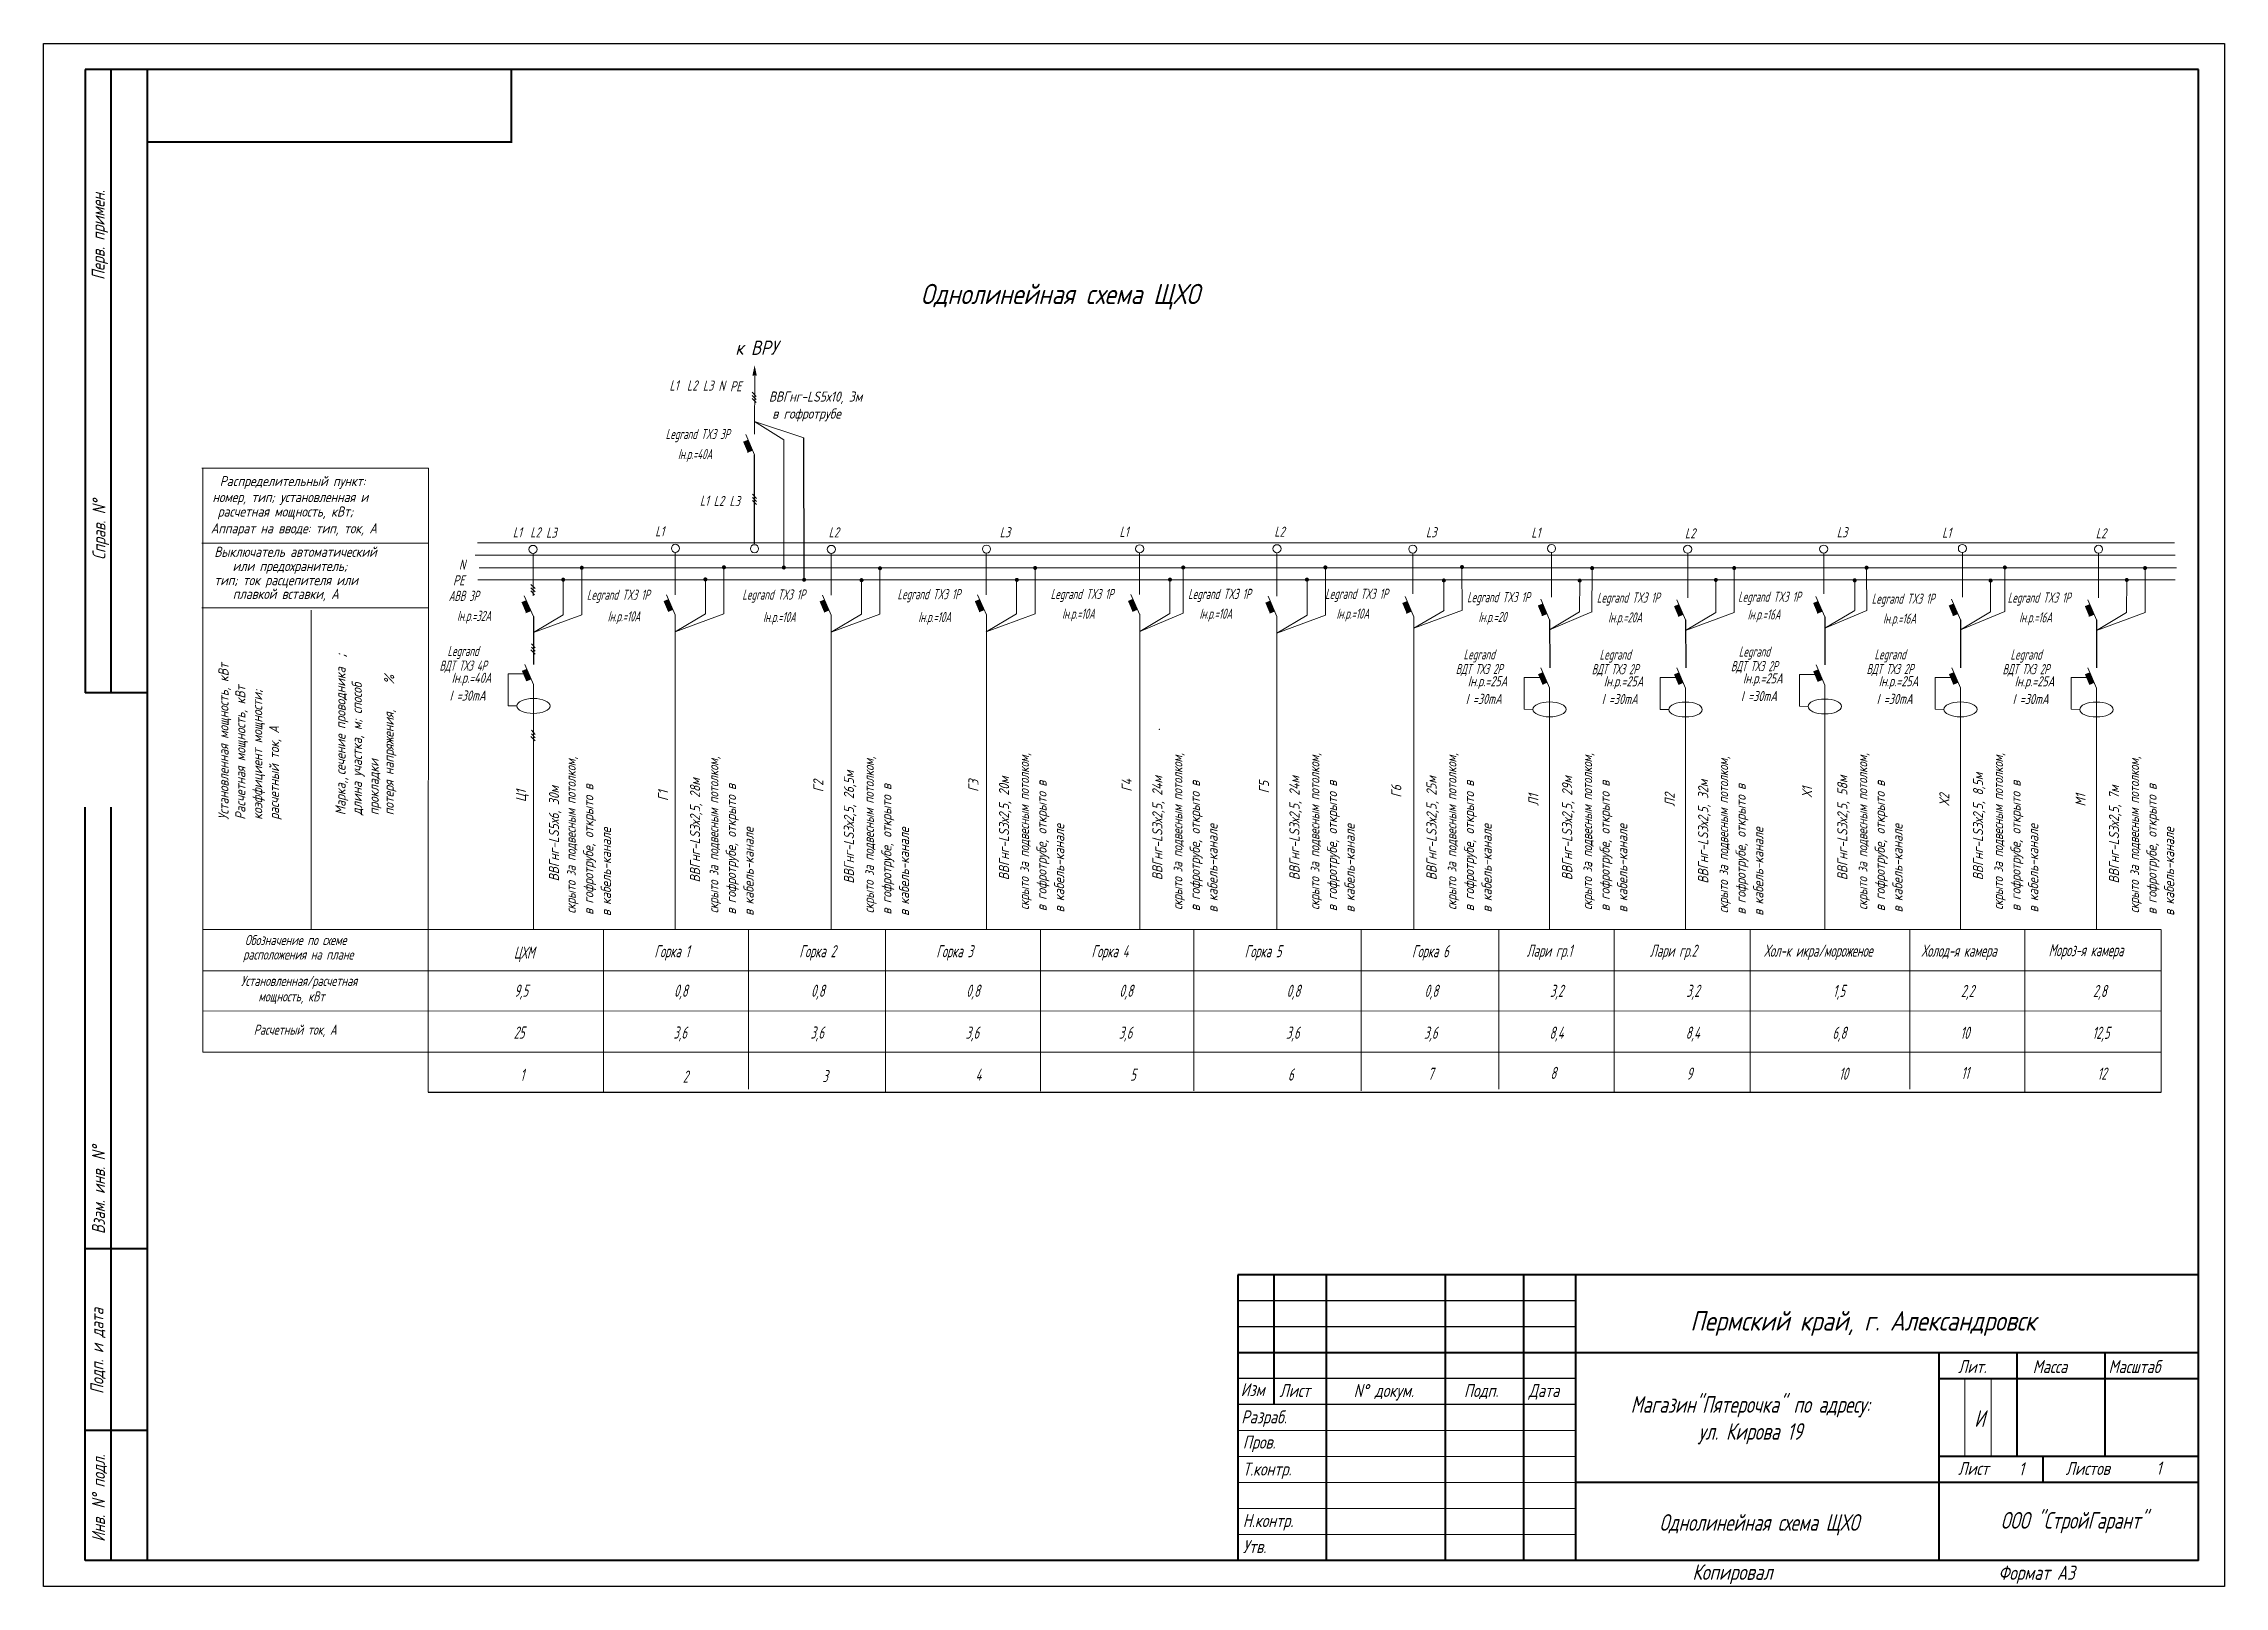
# Model space of a CAD drawing. Header units: millimetres. Extents: x 750 to 1911925374007, y 500 to 46276.
# Drawn here: x 60750 to 90221, y 510 to 21350 of the extents above; entities that cross this region are included whole.
import ezdxf
from ezdxf.enums import TextEntityAlignment as Align

# ---------------------------------------------------------------- set-up
doc = ezdxf.new("R2010")
doc.units = ezdxf.units.MM
for name, color, linetype in [('1', 7, 'Continuous'), ('KONTUR', 7, 'Continuous'), ('вова', 7, 'Continuous'), ('Проводки', 1, 'Continuous'), ('Электропроводки', 1, 'Continuous')]:
    doc.layers.add(name, color=color, linetype=linetype)
doc.layers.add('SHTAMP_Ном_пера__98', color=7, linetype='Continuous', lineweight=25, true_color=0x1f1f1f)
for name, color, linetype, lineweight in [('Основная', 7, 'Continuous', 40), ('текст', 250, 'Continuous', 20), ('тонкая', 7, 'Continuous', 20)]:
    doc.layers.add(name, color=color, linetype=linetype, lineweight=lineweight)
doc.styles.add('ROMANS', font='romans.shx', dxfattribs={"width": 0.7, "oblique": 15, "height": 1})
doc.styles.add('стиль1', font='romans.shx', dxfattribs={"width": 0.75, "oblique": 15, "height": 3.5})

msp = doc.modelspace()

# ---------------------------------------------------------------- texts
at = {"color": 0, "lineweight": 20, "style": 'ROMANS', "oblique": 15}
for s, height, width, p in [('L1', 136.7, 0.7, (69208, 16664)), ('L2', 136.7, 0.7, (69444, 16664)), ('L3', 136.7, 0.7, (69659, 16662)), ('N', 137, 0.7, (69870, 16660)), ('РЕ', 136.7, 0.7, (70027, 16653)), ('L1', 136.7, 0.7, (69618, 15107)), ('L2', 136.7, 0.7, (69804, 15104)), ('L3', 136.7, 0.7, (70019, 15102)), ('L1', 136.7, 0.7, (67091, 14679)), ('L2', 136.7, 0.7, (67326, 14679)), ('L3', 136.7, 0.7, (67541, 14676)), ('L1', 136.7, 0.7, (69015, 14693)), ('L2', 136.7, 0.7, (71358, 14679)), ('L3', 136.7, 0.7, (73670, 14681)), ('L1', 136.7, 0.7, (75289, 14687)), ('L2', 136.7, 0.7, (77381, 14688)), ('L3', 136.7, 0.7, (79431, 14681)), ('L1', 136.7, 0.7, (80854, 14675)), ('L2', 136.7, 0.7, (82930, 14666)), ('L3', 136.7, 0.7, (84983, 14681)), ('L1', 136.7, 0.7, (86406, 14675)), ('L2', 136.7, 0.7, (88482, 14666)), ('РЕ', 136.7, 0.7, (66283, 14032)), ('N', 137, 0.7, (66362, 14242)), ('Iн.р.=40А', 136.7, 0.7, (66264, 12715)), ('Iн.р.=25А', 136.7, 0.7, (79996, 12669)), ('Iн.р.=25А', 136.7, 0.7, (81834, 12667)), ('Iн.р.=25А', 136.7, 0.7, (83715, 12708)), ('Iн.р.=25А', 136.7, 0.7, (85549, 12669)), ('Iн.р.=25А', 136.7, 0.7, (87386, 12667)), ('I =30mА', 136.7, 0.7, (66237, 12475)), ('I =30mА', 136.7, 0.7, (79969, 12430)), ('I =30mА', 136.7, 0.7, (81807, 12428)), ('I =30mА', 136.7, 0.7, (83688, 12468)), ('I =30mА', 136.7, 0.7, (85522, 12430)), ('I =30mА', 136.7, 0.7, (87359, 12428)), ('Обозначение по схеме', 136.75, 0.7, (63471, 9172)), ('ЦХМ', 164.1, 0.6, (67105, 8989)), ('Горка 1', 164.1, 0.6, (69004, 9008)), ('Горка 2', 164.1, 0.6, (70963, 9008)), ('Горка 3', 164.1, 0.6, (72814, 9008)), ('Горка 4', 164.1, 0.6, (74911, 9008)), ('Горка 5', 164.1, 0.6, (76981, 9008)), ('Горка 6', 164.1, 0.6, (79242, 9008)), ('Лари гр.1', 164.1, 0.6, (80791, 9015)), ('Лари гр.2', 164.1, 0.6, (82457, 9015)), ('Хол-к икра/мороженое', 164.09, 0.6, (83999, 9015)), ('Холод-я камера', 164.09, 0.6, (86126, 9015)), ('Мороз-я камера', 164.09, 0.6, (87845, 9022)), ('расположения на плане', 136.75, 0.7, (63446, 8977)), ('Установленная/расчетная', 136.75, 0.7, (63417, 8621)), (' мощность, кВт', 136.75, 0.7, (63589, 8411)), ('9,5', 164.1, 0.6, (67111, 8475)), ('0,8', 164.1, 0.6, (69270, 8475)), ('0,8', 164.1, 0.6, (71121, 8474)), ('0,8', 164.1, 0.6, (73219, 8474)), ('0,8', 164.1, 0.6, (75288, 8474)), ('0,8', 164.1, 0.6, (77549, 8473)), ('0,8', 164.1, 0.6, (79412, 8473)), ('3,2', 164.1, 0.6, (81108, 8473)), ('3,2', 164.1, 0.6, (82949, 8473)), ('1,5', 164.1, 0.6, (84932, 8472)), ('2,2', 164.1, 0.6, (86661, 8471)), ('2,8', 164.1, 0.6, (88446, 8471)), ('Расчетный ток, А', 136.75, 0.7, (63590, 7961)), ('25', 164.1, 0.6, (67103, 7909)), ('3,6', 164.1, 0.6, (69262, 7909)), ('3,6', 164.1, 0.6, (71113, 7909)), ('3,6', 164.1, 0.6, (73210, 7908)), ('3,6', 164.1, 0.6, (75280, 7908)), ('3,6', 164.1, 0.6, (77541, 7908)), ('3,6', 164.1, 0.6, (79404, 7907)), ('8,4', 164.1, 0.6, (81100, 7907)), ('8,4', 164.1, 0.6, (82941, 7907)), ('6,8', 164.1, 0.6, (84924, 7906)), ('10', 164.1, 0.6, (86653, 7906)), ('12,5', 164.1, 0.6, (88437, 7906)), ('1', 164, 0.6, (67192, 7338)), ('2', 164, 0.6, (69388, 7314)), ('3', 164, 0.6, (71275, 7321)), ('4', 164, 0.6, (73345, 7341)), ('5', 164, 0.6, (75434, 7341)), ('6', 164, 0.6, (77567, 7342)), ('7', 164, 0.6, (79459, 7353)), ('8', 164, 0.6, (81113, 7364)), ('9', 164, 0.6, (82954, 7355)), ('10', 164.1, 0.6, (85012, 7353)), ('11', 164.1, 0.6, (86666, 7364)), ('12', 164.1, 0.6, (88506, 7355))]:
    msp.add_text(s, height=height, dxfattribs=dict(at, width=width)).set_placement(p)
at = {"color": 0, "lineweight": 20, "style": 'ROMANS', "oblique": 15, "width": 0.6}
for s, height, p in [('Legrand TX3 3P', 136.75, (69156, 16076)), ('Iн.р.=40А', 136.7, (69322, 15805)), (' ABB 3P', 136.7, (66171, 13890)), ('Legrand TX3 1P', 136.75, (68091, 13905)), ('Legrand TX3 1P', 136.75, (70192, 13908)), ('Legrand TX3 1P', 136.75, (72289, 13913)), ('Legrand TX3 1P', 136.75, (74359, 13916)), ('Legrand TX3 1P', 136.75, (76216, 13917)), ('Legrand TX3 1P', 136.75, (76216, 13916)), ('Legrand TX3 1P', 136.75, (78068, 13918)), ('Legrand TX3 1P', 136.75, (79986, 13873)), ('Legrand TX3 1P', 136.75, (81740, 13867)), ('Legrand TX3 1P', 136.75, (83648, 13878)), ('Legrand TX3 1P', 136.75, (85454, 13852)), ('Legrand TX3 1P', 136.75, (87292, 13867)), ('Iн.р.=32А', 136.7, (66337, 13620)), ('Iн.р.=10А', 136.7, (68372, 13613)), ('Iн.р.=10А', 136.7, (70472, 13604)), ('Iн.р.=10А', 136.7, (72570, 13604)), ('Iн.р.=10А', 136.7, (74513, 13649)), ('Iн.р.=10А', 136.7, (76370, 13650)), ('Iн.р.=10А', 136.7, (76370, 13649)), ('Iн.р.=10А', 136.7, (78222, 13651)), ('Iн.р.=10А', 136.7, (78222, 13650)), ('Iн.р.=20', 136.7, (80140, 13606)), ('Iн.р.=20А', 136.7, (81893, 13599)), ('Iн.р.=16А', 136.7, (83777, 13639)), ('Iн.р.=16А', 136.7, (85608, 13584)), ('Iн.р.=16А', 136.7, (87446, 13599)), ('ВДТ ТХ3 4P', 136.7, (66100, 12948)), ('Legrand', 136.7, (66207, 13146)), ('ВДТ ТХ3 2P', 136.7, (79833, 12902)), ('Legrand', 136.7, (79939, 13100)), ('ВДТ ТХ3 2P', 136.7, (81671, 12900)), ('Legrand', 136.7, (81777, 13098)), ('ВДТ ТХ3 2P', 136.7, (83552, 12941)), ('Legrand', 136.7, (83658, 13138)), ('ВДТ ТХ3 2P', 136.7, (85385, 12902)), ('Legrand', 136.7, (85492, 13100)), ('ВДТ ТХ3 2P', 136.7, (87223, 12900)), ('Legrand', 136.7, (87330, 13098))]:
    msp.add_text(s, height=height, dxfattribs=at).set_placement(p, align=Align.MIDDLE_LEFT)
at = {"color": 0, "linetype": 'ByBlock', "lineweight": 25, "style": 'ROMANS', "oblique": 15, "width": 0.8}
msp.add_text('Пермский край, г. Александровск', height=263.29, dxfattribs=at).set_placement((83003, 3965))
at = {"layer": '1', "color": 0, "lineweight": 20, "style": 'ROMANS', "oblique": 15, "width": 0.8}
for s, height, p in [('Однолинейная cхема ЩХО', 273.49, (72603, 17831)), ('к ВРУ', 191.4, (70098, 17146)), ('ВВГнг-LS5х10, 3м', 136.75, (70551, 16514)), ('в гофротрубе', 136.75, (70597, 16284)), ('Раcпределительный пункт:', 136.75, (63130, 15372)), ('номер, тип; установленная и', 136.75, (63032, 15156)), ('расчетная мощность, кВт;', 136.75, (63102, 14961)), ('Аппарат на вводе: тип, ток, А', 136.75, (63009, 14735)), ('Выключатель автоматический', 136.75, (63057, 14417)), ('или предохранитель;', 136.75, (63303, 14225)), ('тип; ток расцепителя или', 136.75, (63057, 14034)), ('плавкой вставки, А', 136.75, (63307, 13849))]:
    msp.add_text(s, height=height, dxfattribs=at).set_placement(p)
at = {"layer": '1', "color": 0, "lineweight": 20, "style": 'ROMANS', "oblique": 15}
for s, height, width, p in [('Установленная мощность, кВт', 136.75, 0.8, (63249, 10866)), (';', 164, 0.8, (64840, 13054)), ('Раcчетная мощность, кВт', 136.75, 0.8, (63477, 10866)), ('Марка, сечение проводника ', 136.75, 0.8, (64830, 10927)), ('длина участка, м; способ', 136.75, 0.8, (65051, 10927)), ('%', 137, 0.8, (65488, 12696)), ('коэффициент мощности;', 136.75, 0.8, (63705, 10866)), ('расчетный ток, А', 136.75, 0.8, (63933, 10866)), ('потеря напряжения,', 136.75, 0.8, (65482, 10927)), ('прокладки', 136.7, 0.8, (65279, 10927)), ('скрыто за подвесным потолком,', 136.75, 0.74, (67941, 9598)), ('скрыто за подвесным потолком,', 136.75, 0.74, (69869, 9603)), ('ВВГнг-LS3х2,5, 26,5м', 136.75, 0.8, (71701, 10003)), ('скрыто за подвесным потолком,', 136.75, 0.74, (71970, 9602)), ('скрыто за подвесным потолком,', 136.75, 0.74, (74066, 9648)), ('скрыто за подвесным потолком,', 136.75, 0.74, (76139, 9648)), ('скрыто за подвесным потолком,', 136.75, 0.74, (77991, 9648)), ('скрыто за подвесным потолком,', 136.75, 0.74, (79843, 9648)), ('скрыто за подвесным потолком,', 136.75, 0.74, (81677, 9648)), ('скрыто за подвесным потолком,', 136.75, 0.74, (83515, 9604)), ('скрыто за подвесным потолком,', 136.75, 0.74, (85395, 9648)), ('ВВГнг-LS3х2,5, 8,5м', 136.75, 0.8, (86960, 10049)), ('скрыто за подвесным потолком,', 136.75, 0.74, (87229, 9649)), ('скрыто за подвесным потолком,', 136.75, 0.74, (89067, 9604)), (',', 137, 0.8, (64837, 11401)), ('Ц1', 136.7, 0.8, (67270, 11105)), ('ВВГнг-LS5х6, 30м', 136.75, 0.8, (67715, 10034)), ('в гофротрубе, открыто в ', 136.75, 0.8, (68179, 9581)), ('Г1', 136.7, 0.8, (69190, 11119)), ('ВВГнг-LS3х2,5, 28м', 136.75, 0.8, (69622, 10019)), ('в гофротрубе, открыто в ', 136.75, 0.8, (70107, 9586)), ('Г2', 136.7, 0.8, (71287, 11238)), ('в гофротрубе, открыто в ', 136.75, 0.8, (72208, 9585)), ('Г3', 136.7, 0.8, (73384, 11242)), ('ВВГнг-LS3х2,5, 20м', 136.75, 0.8, (73797, 10049)), ('в гофротрубе, открыто в ', 136.75, 0.8, (74304, 9631)), ('Г4', 136.7, 0.8, (75454, 11245)), ('ВВГнг-LS3х2,5, 24м', 136.75, 0.8, (75869, 10049)), ('в гофротрубе, открыто в ', 136.75, 0.8, (76376, 9631)), ('Г5', 136.7, 0.8, (77310, 11222)), ('ВВГнг-LS3х2,5, 24м', 136.75, 0.8, (77722, 10049)), ('в гофротрубе, открыто в ', 136.75, 0.8, (78229, 9631)), ('Г6', 136.7, 0.8, (79098, 11165)), ('ВВГнг-LS3х2,5, 25м', 136.75, 0.8, (79574, 10049)), ('в гофротрубе, открыто в ', 136.75, 0.8, (80081, 9631)), ('Л1', 136.7, 0.8, (80952, 11052)), ('ВВГнг-LS3х2,5, 29м', 136.75, 0.8, (81407, 10049)), ('в гофротрубе, открыто в ', 136.75, 0.8, (81914, 9631)), ('Л2', 136.7, 0.8, (82793, 11044)), ('ВВГнг-LS3х2,5, 32м', 136.75, 0.8, (83245, 10004)), ('в гофротрубе, открыто в ', 136.75, 0.8, (83752, 9586)), ('Х1', 136.7, 0.8, (84650, 11165)), ('ВВГнг-LS3х2,5, 58м', 136.75, 0.8, (85126, 10049)), ('в гофротрубе, открыто в ', 136.75, 0.8, (85633, 9631)), ('Х2', 136.7, 0.8, (86505, 11052)), ('в гофротрубе, открыто в ', 136.75, 0.8, (87467, 9631)), ('М1', 136.7, 0.8, (88345, 11044)), ('ВВГнг-LS3х2,5, 7м', 136.75, 0.8, (88797, 10005)), ('в гофротрубе, открыто в ', 136.75, 0.8, (89305, 9586)), ('в кабель-канале', 136.75, 0.8, (68417, 9564)), ('в кабель-канале', 136.75, 0.8, (70345, 9569)), ('в кабель-канале', 136.75, 0.8, (72446, 9567)), ('в кабель-канале', 136.75, 0.8, (74542, 9614)), ('в кабель-канале', 136.75, 0.8, (76614, 9614)), ('в кабель-канале', 136.75, 0.8, (78467, 9614)), ('в кабель-канале', 136.75, 0.8, (80319, 9614)), ('в кабель-канале', 136.75, 0.8, (82152, 9614)), ('в кабель-канале', 136.75, 0.8, (83990, 9569)), ('в кабель-канале', 136.75, 0.8, (85871, 9614)), ('в кабель-канале', 136.75, 0.8, (87705, 9614)), ('в кабель-канале', 136.75, 0.8, (89542, 9569))]:
    msp.add_text(s, height=height, rotation=90, dxfattribs=dict(at, width=width)).set_placement(p)
at = {"layer": 'SHTAMP_Ном_пера__98', "color": 0, "linetype": 'ByBlock', "lineweight": 25, "char_height": 225, "attachment_point": 5, "line_spacing_factor": 0.971274, "style": 'ROMANS'}
for s, insert, width in [('Магазин"Пятерочка" по адресу: ул. Кирова 19', (83814, 2754), 3873.2), ('И', (86912, 2777), 3689.6), ('Однолинейная схема ЩХО', (83934, 1342), 3689.6), ('ООО "СтройГарант"', (88187, 1371), 3689.6)]:
    msp.add_mtext(s, dxfattribs=dict(at, insert=insert, width=width))
at = {"layer": 'текст', "color": 0, "style": 'стиль1', "oblique": 15, "width": 0.75}
for s, p in [('Перв. примен.', (61575, 18158)), ('Справ. N%%d', (61586, 14377)), ('Взам. инв. N%%d', (61579, 5269)), ('Подп. и дата', (61559, 3109)), ('Инв. N%%d подл.', (61579, 1111))]:
    msp.add_text(s, height=175.42, rotation=90, dxfattribs=at).set_placement(p)
for s, height, p in [('Лит.', 175.4, (86622, 3391)), ('Масса', 175.4, (87631, 3391)), ('Масштаб', 175.4, (88655, 3391)), ('Изм', 175.4, (76927, 3079)), ('Лист', 175.4, (77451, 3068)), ('N%%d докум. ', 175.42, (78454, 3068)), ('Подп.', 175.4, (79945, 3068)), ('Дата', 175.4, (80819, 3068)), ('Разраб.', 175.4, (76935, 2711)), ('Пров.', 175.4, (76956, 2371)), ('Т.контр.', 175.4, (76956, 2007)), ('Лист', 175.4, (86622, 2015)), ('1', 175, (87443, 2010)), ('Листов', 175.4, (88076, 2015)), ('1', 175, (89301, 2020)), ('Н.контр.', 175.4, (76956, 1311)), ('Утв.', 175.4, (76956, 959)), ('Копировал', 210.5, (83031, 598)), ('Формат А3', 193, (87166, 598))]:
    msp.add_text(s, height=height, dxfattribs=at).set_placement(p)

# ---------------------------------------------------------------- hatches: boundary and pattern name
at = {"layer": 'Проводки', "lineweight": 20, "ltscale": 0.5}
h = msp.add_hatch(color=0, dxfattribs=at)
h.paths.add_polyline_path([(70358, 17007), (70358, 16864), (70388, 16864)])
h.paths.add_polyline_path([(70358, 17007), (70329, 16864), (70358, 16864)])

# ---------------------------------------------------------------- linework, layer by layer
at = {"color": 0, "lineweight": 20}
for p, q in [((70355, 16244), (70751, 16000)), ((68023, 13635), (68023, 14269)), ((69943, 13649), (69943, 14281)), ((72051, 13644), (72051, 14276)), ((74149, 13648), (74149, 14279)), ((76150, 13655), (76150, 14286)), ((78075, 13629), (78075, 14260)), ((79921, 13695), (79917, 14265)), ((81673, 13669), (81676, 14251)), ((83598, 13667), (83598, 14270)), ((85389, 13694), (85385, 14257)), ((87252, 13679), (87255, 14260)), ((89150, 13667), (89150, 14270)), ((67773, 13634), (67773, 14102)), ((69693, 13649), (69693, 14117)), ((71801, 13644), (71801, 14112)), ((73899, 13647), (73899, 14115)), ((75968, 13651), (75968, 14119)), ((77825, 13628), (77825, 14096)), ((79671, 13694), (79673, 14086)), ((81507, 13675), (81509, 14097)), ((83348, 13667), (83349, 14105)), ((85228, 13695), (85225, 14086)), ((87059, 13675), (87061, 14097)), ((88900, 13667), (88902, 14105)), ((67372, 13396), (67773, 13634)), ((69284, 13405), (69693, 13649)), ((71392, 13400), (71801, 13644)), ((73489, 13404), (73899, 13647)), ((75562, 13409), (75968, 13651)), ((77416, 13385), (77825, 13628)), ((79268, 13452), (79675, 13694)), ((81102, 13433), (81507, 13675)), ((82939, 13423), (83348, 13667)), ((84820, 13452), (85228, 13694)), ((86654, 13433), (87059, 13675)), ((88491, 13423), (88900, 13667)), ((67027, 12835), (67027, 12405)), ((67242, 12835), (67027, 12835)), ((80759, 12789), (80759, 12360)), ((80974, 12789), (80759, 12789)), ((82597, 12787), (82597, 12357)), ((82812, 12787), (82597, 12787)), ((84478, 12828), (84478, 12398)), ((84693, 12828), (84478, 12828)), ((86312, 12789), (86312, 12360)), ((86527, 12789), (86312, 12789)), ((88150, 12787), (88150, 12358)), ((88365, 12787), (88150, 12787)), ((67027, 12405), (67144, 12403)), ((84478, 12398), (84595, 12396)), ((80759, 12360), (80876, 12357)), ((82597, 12357), (82714, 12355)), ((86312, 12360), (86429, 12357)), ((88150, 12358), (88267, 12355)), ((62901, 9383), (89365, 9383)), ((68316, 9387), (68316, 7188)), ((70275, 9385), (70275, 7227)), ((72126, 9382), (72126, 7194)), ((74224, 9386), (74223, 7198)), ((76293, 9386), (76293, 7202)), ((78554, 9386), (78554, 7204)), ((80417, 9386), (80417, 7228)), ((81972, 9386), (81972, 7188)), ((83813, 9378), (83813, 7179)), ((85970, 9383), (85970, 7228)), ((87524, 9383), (87524, 7188)), ((89365, 9378), (89365, 7188)), ((62902, 8826), (89365, 8826)), ((62902, 8283), (89365, 8279)), ((62902, 7726), (89365, 7726))]:
    msp.add_line(p, q, dxfattribs=at)
at = {"color": 0, "lineweight": 20, "ltscale": 0.5}
msp.add_line((70751, 16000), (70751, 14270), dxfattribs=at)
for p, q in [((71027, 14122), (71024, 16026)), ((70357, 14591), (70357, 15795)), ((67368, 13613), (67371, 12964)), ((81101, 13567), (81104, 12918)), ((82939, 13565), (82942, 12916)), ((84820, 13607), (84823, 12957)), ((86653, 13567), (86656, 12918)), ((88491, 13565), (88494, 12916)), ((65945, 7188), (89365, 7188))]:
    msp.add_line(p, q)
at = {"color": 0}
for p, q in [((81450, 4369), (76889, 4369)), ((81450, 4018), (76889, 4018)), ((81450, 3317), (76889, 3317)), ((81450, 2966), (76889, 2966)), ((86361, 861), (86361, 861))]:
    msp.add_line(p, q, dxfattribs=at)
at = {"color": 0, "lineweight": 20}
for centre in [(67369, 12403), (81101, 12357), (82939, 12355), (84820, 12396), (86654, 12357), (88492, 12355)]:
    msp.add_ellipse(centre, major_axis=(-225, 0), ratio=0.448481, dxfattribs=at)
at = {"layer": '1', "color": 0, "lineweight": 20}
for p, q in [((70355, 16244), (71024, 16026)), ((62888, 15615), (65951, 15615)), ((62902, 7726), (62900, 15615)), ((65951, 15615), (65945, 7188)), ((62888, 14603), (65951, 14603)), ((66584, 14442), (89557, 14441)), ((66615, 14606), (89548, 14605)), ((67364, 13892), (67364, 14463)), ((69284, 13906), (69284, 14477)), ((71392, 13901), (71392, 14463)), ((73489, 13905), (73489, 14467)), ((75559, 13909), (75559, 14471)), ((77416, 13886), (77417, 14473)), ((79255, 13917), (79255, 14468)), ((81128, 13873), (81128, 14475)), ((82969, 13864), (82968, 14465)), ((84807, 13917), (84808, 14468)), ((86681, 13873), (86680, 14475)), ((88521, 13864), (88520, 14465)), ((66635, 14269), (72287, 14269)), ((69829, 14270), (89574, 14270)), ((66617, 14105), (72382, 14105)), ((67371, 13610), (67246, 13892)), ((67332, 13959), (67386, 13904)), ((67336, 14044), (67391, 13989)), ((67336, 13997), (67391, 13943)), ((67767, 14105), (89557, 14105)), ((69284, 13634), (69167, 13906)), ((71392, 13629), (71275, 13901)), ((73490, 13632), (73372, 13905)), ((75565, 13636), (75442, 13909)), ((77416, 13613), (77299, 13886)), ((79267, 13607), (79149, 13880)), ((84820, 13607), (84701, 13880)), ((62888, 13728), (65951, 13728)), ((64365, 13699), (64367, 9385)), ((67334, 13690), (67268, 13662)), ((67372, 13396), (68023, 13635)), ((69254, 13704), (69189, 13677)), ((69284, 13405), (69943, 13649)), ((69285, 10811), (69284, 13634)), ((71362, 13699), (71297, 13672)), ((71392, 13400), (72051, 13644)), ((71392, 10811), (71392, 13629)), ((73460, 13703), (73394, 13675)), ((73489, 13404), (74149, 13648)), ((73490, 10810), (73490, 13631)), ((75530, 13707), (75464, 13679)), ((75562, 13409), (76150, 13655)), ((75563, 10808), (75563, 13642)), ((77386, 13684), (77320, 13656)), ((77415, 10795), (77415, 13616)), ((77416, 13385), (78075, 13629)), ((79230, 13684), (79165, 13657)), ((79268, 13452), (79925, 13695)), ((81101, 13567), (80981, 13846)), ((81062, 13651), (80996, 13623)), ((81102, 13433), (81673, 13676)), ((82939, 13565), (82821, 13838)), ((82902, 13642), (82837, 13614)), ((82939, 13423), (83598, 13667)), ((84783, 13684), (84717, 13657)), ((84820, 13452), (85389, 13694)), ((86653, 13567), (86533, 13847)), ((86614, 13651), (86549, 13623)), ((86654, 13433), (87252, 13679)), ((88491, 13565), (88374, 13838)), ((88455, 13642), (88389, 13615)), ((88491, 13423), (89150, 13667)), ((67336, 13159), (67391, 13104)), ((67341, 13244), (67395, 13189)), ((67341, 13197), (67395, 13143)), ((67369, 12692), (67251, 12965)), ((67368, 10793), (67368, 12694)), ((81101, 12646), (80984, 12919)), ((82939, 12644), (82822, 12917)), ((84820, 12685), (84703, 12957)), ((84819, 10785), (84819, 12687)), ((86654, 12646), (86536, 12919)), ((88492, 12644), (88374, 12917)), ((81101, 10747), (81101, 12648)), ((82939, 10745), (82939, 12646)), ((86653, 10747), (86653, 12648)), ((88491, 10745), (88491, 12646)), ((67336, 11989), (67391, 11934)), ((67341, 12074), (67395, 12019)), ((67341, 12027), (67395, 11973))]:
    msp.add_line(p, q, dxfattribs=at)
at = {"layer": '1', "color": 0, "lineweight": 20, "const_width": 27.3}
for points in [[(68009, 14270, 1), (68036, 14270, 1)], [(69929, 14276, 1), (69957, 14276, 1)], [(70740, 14273, 1), (70767, 14273, 1)], [(72039, 14263, 1), (72066, 14263, 1)], [(74136, 14267, 1), (74163, 14267, 1)], [(76137, 14273, 1), (76165, 14273, 1)], [(78058, 14274, 1), (78086, 14274, 1)], [(79904, 14279, 1), (79931, 14279, 1)], [(81662, 14265, 1), (81690, 14265, 1)], [(83583, 14266, 1), (83610, 14266, 1)], [(85371, 14271, 1), (85399, 14271, 1)], [(87241, 14274, 1), (87268, 14274, 1)], [(89135, 14266, 1), (89162, 14266, 1)], [(67758, 14109, 1), (67785, 14109, 1)], [(69679, 14112, 1), (69707, 14112, 1)], [(71014, 14108, 1), (71041, 14108, 1)], [(71790, 14102, 1), (71818, 14102, 1)], [(73888, 14106, 1), (73915, 14106, 1)], [(75958, 14110, 1), (75985, 14110, 1)], [(77808, 14110, 1), (77836, 14110, 1)], [(79659, 14099, 1), (79686, 14099, 1)], [(81495, 14097, 1), (81522, 14097, 1)], [(83335, 14105, 1), (83362, 14105, 1)], [(85211, 14100, 1), (85239, 14100, 1)], [(87047, 14097, 1), (87075, 14097, 1)], [(88888, 14105, 1), (88915, 14105, 1)]]:
    msp.add_lwpolyline(points, format="xyb", close=True, dxfattribs=at)
at = {"layer": '1', "color": 0, "lineweight": 20}
for centre in [(67364, 14518), (69288, 14532), (70357, 14527), (71395, 14518), (73492, 14522), (75562, 14526), (77418, 14527), (79253, 14522), (81128, 14530), (82968, 14520), (84806, 14522), (86680, 14530), (88520, 14520)]:
    msp.add_circle(centre, 54.7, dxfattribs=at)
msp.add_point((75827, 12085), dxfattribs=at)
for points in [[(67274, 13832), (67274, 13832), (67208, 13805), (67334, 13690)], [(67208, 13805), (67268, 13662), (67334, 13690)], [(67334, 13690), (67334, 13690), (67274, 13832)], [(69194, 13846), (69194, 13846), (69128, 13819), (69254, 13704)], [(69128, 13819), (69189, 13677), (69254, 13704)], [(69254, 13704), (69254, 13704), (69194, 13846)], [(71302, 13841), (71302, 13841), (71237, 13814), (71362, 13699)], [(71237, 13814), (71297, 13672), (71362, 13699)], [(71362, 13699), (71362, 13699), (71302, 13841)], [(73399, 13845), (73399, 13845), (73334, 13818), (73460, 13703)], [(73334, 13818), (73394, 13675), (73460, 13703)], [(73460, 13703), (73460, 13703), (73399, 13845)], [(75469, 13849), (75469, 13849), (75404, 13821), (75530, 13707)], [(75404, 13821), (75464, 13679), (75530, 13707)], [(75530, 13707), (75530, 13707), (75469, 13849)], [(77326, 13826), (77326, 13826), (77260, 13798), (77386, 13684)], [(77260, 13798), (77320, 13656), (77386, 13684)], [(77386, 13684), (77386, 13684), (77326, 13826)], [(79176, 13820), (79176, 13820), (79111, 13793), (79236, 13678)], [(79111, 13793), (79171, 13650), (79236, 13678)], [(79236, 13678), (79236, 13678), (79176, 13820)], [(81008, 13786), (81008, 13786), (80942, 13759), (81068, 13644)], [(80942, 13759), (81002, 13617), (81068, 13644)], [(81068, 13644), (81068, 13644), (81008, 13786)], [(82849, 13778), (82849, 13778), (82783, 13750), (82909, 13635)], [(82783, 13750), (82843, 13608), (82909, 13635)], [(82909, 13635), (82909, 13635), (82849, 13778)], [(84729, 13820), (84729, 13820), (84663, 13793), (84789, 13678)], [(84663, 13793), (84723, 13650), (84789, 13678)], [(84789, 13678), (84789, 13678), (84729, 13820)], [(86560, 13786), (86560, 13786), (86495, 13759), (86620, 13644)], [(86495, 13759), (86555, 13617), (86620, 13644)], [(86620, 13644), (86620, 13644), (86560, 13786)], [(88401, 13778), (88401, 13778), (88335, 13750), (88461, 13635)], [(88335, 13750), (88395, 13608), (88461, 13635)], [(88461, 13635), (88461, 13635), (88401, 13778)], [(67279, 12904), (67279, 12904), (67213, 12877), (67339, 12762)], [(67213, 12877), (67273, 12735), (67339, 12762)], [(67339, 12762), (67339, 12762), (67279, 12904)], [(81011, 12859), (81011, 12859), (80946, 12832), (81071, 12717)], [(80946, 12832), (81006, 12689), (81071, 12717)], [(81071, 12717), (81071, 12717), (81011, 12859)], [(82849, 12857), (82849, 12857), (82783, 12829), (82909, 12715)], [(82783, 12829), (82844, 12687), (82909, 12715)], [(82909, 12715), (82909, 12715), (82849, 12857)], [(84730, 12897), (84730, 12897), (84664, 12870), (84790, 12755)], [(84664, 12870), (84724, 12728), (84790, 12755)], [(84790, 12755), (84790, 12755), (84730, 12897)], [(86564, 12859), (86564, 12859), (86498, 12832), (86624, 12717)], [(86498, 12832), (86558, 12689), (86624, 12717)], [(86624, 12717), (86624, 12717), (86564, 12859)], [(88401, 12857), (88401, 12857), (88336, 12830), (88462, 12715)], [(88336, 12830), (88396, 12687), (88462, 12715)], [(88462, 12715), (88462, 12715), (88401, 12857)]]:
    msp.add_solid(points, dxfattribs=at)
at = {"layer": 'KONTUR', "color": 0}
for p, q in [((60750, 510), (60750, 21350)), ((60750, 21350), (90221, 21350)), ((90221, 21350), (90221, 510)), ((90221, 510), (60750, 510))]:
    msp.add_line(p, q, dxfattribs=at)
at = {"layer": 'вова', "color": 0, "lineweight": 20}
for p, q in [((70357, 16076), (70360, 16858)), ((70325, 16640), (70380, 16585)), ((70325, 16599), (70380, 16544)), ((70325, 16558), (70380, 16503)), ((70357, 15795), (70239, 16068)), ((70329, 15857), (70264, 15829)), ((70329, 15262), (70384, 15207)), ((70329, 15221), (70384, 15166)), ((70329, 15180), (70384, 15125))]:
    msp.add_line(p, q, dxfattribs=at)
for points in [[(70269, 15999), (70269, 15999), (70203, 15972), (70329, 15857)], [(70203, 15972), (70264, 15829), (70329, 15857)]]:
    msp.add_solid(points, dxfattribs=at)
at = {"layer": 'Основная', "color": 0}
for p, q in [((61311, 20999), (61311, 12579)), ((89870, 20999), (61311, 20999)), ((61662, 12579), (61662, 20999)), ((62153, 3668), (62153, 20999)), ((67072, 20008), (67072, 20991)), ((89870, 861), (89870, 20999)), ((67065, 20017), (62153, 20017)), ((62153, 12579), (61311, 12579)), ((61311, 861), (61311, 11035)), ((61662, 861), (61662, 11035)), ((62153, 5071), (61311, 5071)), ((76889, 4720), (76889, 861)), ((89870, 4720), (76889, 4720)), ((77380, 2966), (77380, 4720)), ((78082, 4720), (78082, 861)), ((79695, 861), (79695, 4720)), ((80748, 4720), (80748, 861)), ((81450, 4720), (81450, 861)), ((62153, 861), (62153, 3668)), ((76889, 3668), (89870, 3668)), ((86361, 3668), (86361, 861)), ((87414, 3668), (87414, 2264)), ((88607, 3668), (88607, 2264)), ((86361, 3317), (89870, 3317)), ((62153, 2615), (61311, 2615)), ((89870, 2264), (86361, 2264)), ((87765, 2264), (87765, 1913)), ((89870, 1913), (81450, 1913)), ((89870, 861), (61311, 861))]:
    msp.add_line(p, q, dxfattribs=at)
at = {"layer": 'тонкая', "color": 0}
for p, q in [((86711, 3302), (86711, 2264)), ((87068, 3302), (87068, 2264)), ((76889, 2615), (81450, 2615)), ((81450, 2264), (76889, 2264)), ((81450, 1913), (76889, 1913))]:
    msp.add_line(p, q, dxfattribs=at)
for points in [[(76889, 1563), (81450, 1563)], [(76889, 1212), (81450, 1212)]]:
    msp.add_lwpolyline(points, dxfattribs=at)
at = {"layer": 'Электропроводки', "color": 0, "lineweight": 20}
for p, q in [((79267, 13607), (79269, 9383)), ((67370, 10790), (67370, 9383)), ((69286, 10809), (69286, 9385)), ((71393, 10809), (71393, 9385)), ((73492, 10808), (73492, 9383)), ((75564, 10806), (75564, 9383)), ((77417, 10792), (77417, 9383)), ((81102, 10745), (81102, 9386)), ((82940, 10743), (82940, 9383)), ((84821, 10783), (84821, 9384)), ((86654, 10745), (86655, 9386)), ((88492, 10743), (88492, 9384))]:
    msp.add_line(p, q, dxfattribs=at)

msp.set_redraw_order([(e.dxf.handle, doc.entitydb.next_handle()) for e in msp.query("TEXT MTEXT ATTDEF DIMENSION ARC_DIMENSION")])  # texts and dimensions are drawn at this point

doc.saveas('drawing.dxf')
